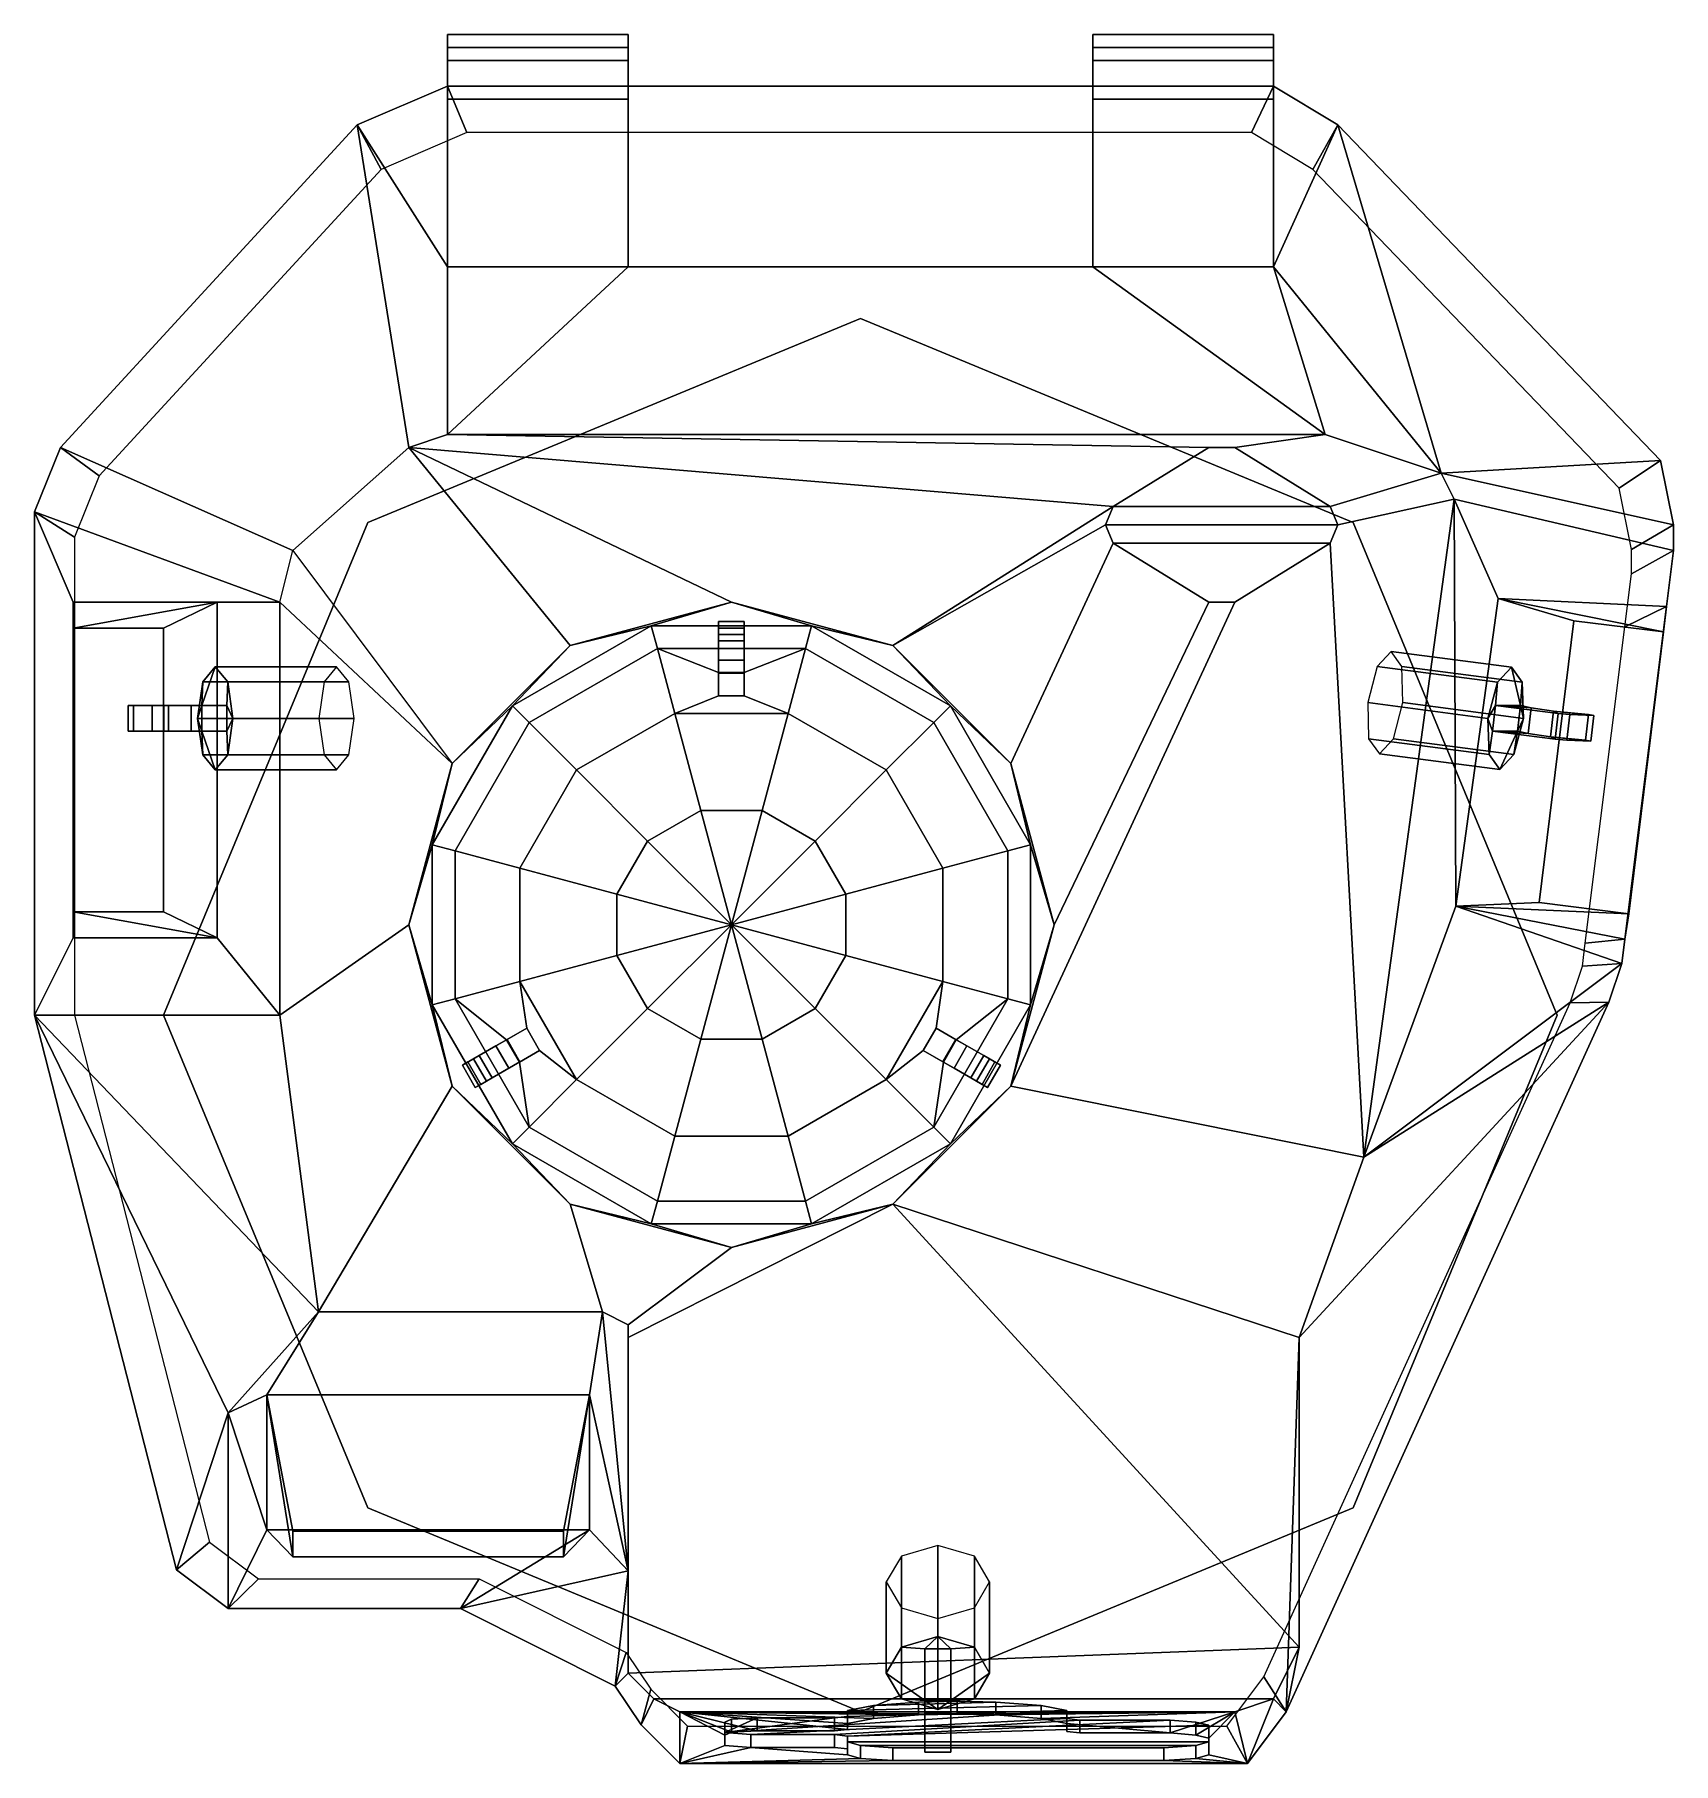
# Model space of a CAD drawing. Extents: x -0.62 to 0.65, y -0.58 to 0.76.
import ezdxf

# ---------------------------------------------------------------- set-up
doc = ezdxf.new("R2010")
doc.units = 0
doc.layers.add('TURRET', color=2, linetype='CONTINUOUS')

msp = doc.modelspace()

# ---------------------------------------------------------------- linework, layer by layer
at = {"layer": 'TURRET'}
for points in [[(-0.16, 0.74, 0.18), (-0.16, 0.76, 0.15), (-0.3, 0.76, 0.15), (-0.3, 0.74, 0.18)], [(-0.16, 0.76, 0.15), (-0.16, 0.76, 0.12), (-0.3, 0.76, 0.12), (-0.3, 0.76, 0.15)], [(-0.16, 0.76, 0.12), (-0.16, 0.75, 0.09), (-0.3, 0.75, 0.09), (-0.3, 0.76, 0.12)], [(-0.3, 0.71, 0.2), (-0.3, 0.76, 0.12), (-0.3, 0.75, 0.09), (-0.3, 0.58, 0.25)], [(-0.3, 0.74, 0.18), (-0.3, 0.76, 0.15), (-0.3, 0.76, 0.12), (-0.3, 0.71, 0.2)], [(-0.16, 0.71, 0.2), (-0.16, 0.76, 0.12), (-0.16, 0.76, 0.15), (-0.16, 0.74, 0.18)], [(-0.16, 0.58, 0.25), (-0.16, 0.75, 0.09), (-0.16, 0.76, 0.12), (-0.16, 0.71, 0.2)], [(0.34, 0.76, 0.12), (0.34, 0.75, 0.09), (0.2, 0.75, 0.09), (0.2, 0.76, 0.12)], [(0.34, 0.76, 0.15), (0.34, 0.76, 0.12), (0.2, 0.76, 0.12), (0.2, 0.76, 0.15)], [(0.34, 0.74, 0.18), (0.34, 0.76, 0.15), (0.2, 0.76, 0.15), (0.2, 0.74, 0.18)], [(0.2, 0.74, 0.18), (0.2, 0.76, 0.15), (0.2, 0.76, 0.12), (0.2, 0.71, 0.2)], [(0.2, 0.71, 0.2), (0.2, 0.76, 0.12), (0.2, 0.75, 0.09), (0.2, 0.58, 0.25)], [(0.34, 0.58, 0.25), (0.34, 0.75, 0.09), (0.34, 0.76, 0.12), (0.34, 0.71, 0.2)], [(0.34, 0.71, 0.2), (0.34, 0.76, 0.12), (0.34, 0.76, 0.15), (0.34, 0.74, 0.18)], [(-0.16, 0.75, 0.09), (-0.16, 0.72, 0.06), (-0.3, 0.72, 0.06), (-0.3, 0.75, 0.09)], [(-0.3, 0.58, 0.25), (-0.3, 0.75, 0.09), (-0.3, 0.72, 0.06), (-0.3, 0.58, 0.25)], [(-0.16, 0.71, 0.2), (-0.16, 0.74, 0.18), (-0.3, 0.74, 0.18), (-0.3, 0.71, 0.2)], [(-0.16, 0.58, 0.25), (-0.16, 0.72, 0.06), (-0.16, 0.75, 0.09), (-0.16, 0.58, 0.25)], [(0.34, 0.75, 0.09), (0.34, 0.72, 0.06), (0.2, 0.72, 0.06), (0.2, 0.75, 0.09)], [(0.2, 0.58, 0.25), (0.2, 0.75, 0.09), (0.2, 0.72, 0.06), (0.2, 0.58, 0.25)], [(0.34, 0.71, 0.2), (0.34, 0.74, 0.18), (0.2, 0.74, 0.18), (0.2, 0.71, 0.2)], [(0.34, 0.58, 0.25), (0.34, 0.72, 0.06), (0.34, 0.75, 0.09), (0.34, 0.58, 0.25)], [(-0.3, 0.58, 0.25), (-0.3, 0.72, 0.06), (-0.37, 0.69, 0.06), (-0.3, 0.58, 0.25)], [(-0.3, 0.72, 0.06), (-0.285, 0.684, 0.03), (-0.3515, 0.6555, 0.03), (-0.37, 0.69, 0.06)], [(0.34, 0.72, 0.06), (0.323, 0.684, 0.03), (-0.285, 0.684, 0.03), (-0.3, 0.72, 0.06)], [(0.2, 0.58, 0.25), (0.2, 0.72, 0.06), (-0.16, 0.72, 0.06), (-0.16, 0.58, 0.25)], [(0.39, 0.69, 0.06), (0.3705, 0.6555, 0.03), (0.323, 0.684, 0.03), (0.34, 0.72, 0.06)], [(0.34, 0.58, 0.25), (0.39, 0.69, 0.06), (0.34, 0.72, 0.06), (0.34, 0.58, 0.25)], [(-0.16, 0.58, 0.25), (-0.16, 0.71, 0.2), (-0.3, 0.71, 0.2), (-0.3, 0.58, 0.25)], [(0.34, 0.58, 0.25), (0.34, 0.71, 0.2), (0.2, 0.71, 0.2), (0.2, 0.58, 0.25)], [(-0.33, 0.44, 0.53), (-0.37, 0.69, 0.06), (-0.6, 0.44, 0.06), (-0.42, 0.36, 0.53)], [(-0.37, 0.69, 0.06), (-0.3515, 0.6555, 0.03), (-0.57, 0.418, 0.03), (-0.6, 0.44, 0.06)], [(-0.3, 0.45, 0.53), (-0.3, 0.58, 0.25), (-0.37, 0.69, 0.06), (-0.33, 0.44, 0.53)], [(0.47, 0.42, 0.53), (0.39, 0.69, 0.06), (0.34, 0.58, 0.25), (0.47, 0.42, 0.53)], [(0.64, 0.43, 0.06), (0.608, 0.4085, 0.03), (0.3705, 0.6555, 0.03), (0.39, 0.69, 0.06)], [(0.47, 0.42, 0.53), (0.64, 0.43, 0.06), (0.39, 0.69, 0.06), (0.47, 0.42, 0.53)], [(0.38, 0.45, 0.53), (0.2, 0.58, 0.25), (-0.16, 0.58, 0.25), (-0.3, 0.45, 0.53)], [(-0.3, 0.45, 0.53), (-0.16, 0.58, 0.25), (-0.3, 0.58, 0.25), (-0.3, 0.45, 0.53)], [(0.38, 0.45, 0.53), (0.34, 0.58, 0.25), (0.2, 0.58, 0.25), (0.38, 0.45, 0.53)], [(0.38, 0.45, 0.53), (0.47, 0.42, 0.53), (0.34, 0.58, 0.25), (0.38, 0.45, 0.53)], [(0.02, 0.54), (-0.3618, 0.3818), (-0.3618, 0.3818, 0.03), (0.02, 0.54, 0.03)], [(0.4018, 0.3818), (0.02, 0.54), (0.02, 0.54, 0.03), (0.4018, 0.3818, 0.03)], [(0.2159, 0.3941, 0.53), (0.29, 0.44, 0.53), (-0.3, 0.45, 0.53), (-0.33, 0.44, 0.53)], [(0.38, 0.45, 0.53), (-0.3, 0.45, 0.53), (0.29, 0.44, 0.53), (0.31, 0.44, 0.53)], [(0.47, 0.42, 0.53), (0.38, 0.45, 0.53), (0.31, 0.44, 0.53), (0.3841, 0.3941, 0.53)], [(-0.42, 0.36, 0.53), (-0.6, 0.44, 0.06), (-0.62, 0.39, 0.06), (-0.43, 0.32, 0.53)], [(-0.6, 0.44, 0.06), (-0.57, 0.418, 0.03), (-0.589, 0.3705, 0.03), (-0.62, 0.39, 0.06)], [(-0.33, 0.44, 0.53), (-0.42, 0.36, 0.53), (-0.2965, 0.195, 0.53), (-0.205, 0.2865, 0.53)], [(-0.33, 0.44, 0.53), (-0.33, 0.44, 0.53), (-0.205, 0.2865, 0.53), (-0.08, 0.32, 0.53)], [(0.2159, 0.3941, 0.53), (-0.33, 0.44, 0.53), (-0.08, 0.32, 0.53), (0.045, 0.2865, 0.53)], [(0.2159, 0.3941, 0.55), (0.29, 0.44, 0.55), (0.29, 0.44, 0.53), (0.2159, 0.3941, 0.53)], [(0.31, 0.44, 0.55), (0.29, 0.44, 0.55), (0.2159, 0.3941, 0.55), (0.3841, 0.3941, 0.55)], [(0.31, 0.44, 0.53), (0.29, 0.44, 0.53), (0.29, 0.44, 0.55), (0.31, 0.44, 0.55)], [(0.3841, 0.3941, 0.53), (0.31, 0.44, 0.53), (0.31, 0.44, 0.55), (0.3841, 0.3941, 0.55)], [(0.47, 0.42, 0.53), (0.65, 0.38, 0.06), (0.64, 0.43, 0.06), (0.47, 0.42, 0.53)], [(0.65, 0.38, 0.06), (0.6175, 0.361, 0.03), (0.608, 0.4085, 0.03), (0.64, 0.43, 0.06)], [(0.48, 0.4, 0.53), (0.47, 0.42, 0.53), (0.3841, 0.3941, 0.53), (0.39, 0.38, 0.53)], [(0.48, 0.4, 0.53), (0.65, 0.36, 0.06), (0.65, 0.38, 0.06), (0.47, 0.42, 0.53)], [(-0.59, 0.32, 0.1342), (-0.62, 0.39, 0.06), (-0.62, 0, 0.06), (-0.59, 0.06, 0.1342)], [(-0.43, 0.32, 0.53), (-0.62, 0.39, 0.06), (-0.59, 0.32, 0.1342), (-0.4785, 0.32, 0.41)], [(-0.62, 0.39, 0.06), (-0.589, 0.3705, 0.03), (-0.589, 0, 0.03), (-0.62, 0, 0.06)], [(0.045, 0.2865, 0.53), (0.045, 0.2865, 0.53), (0.21, 0.38, 0.53), (0.2159, 0.3941, 0.53)], [(0.2159, 0.3941, 0.53), (0.21, 0.38, 0.53), (0.21, 0.38, 0.55), (0.2159, 0.3941, 0.55)], [(0.3841, 0.3941, 0.55), (0.2159, 0.3941, 0.55), (0.21, 0.38, 0.55), (0.39, 0.38, 0.55)], [(0.41, -0.11, 0.53), (0.48, 0.4, 0.53), (0.39, 0.38, 0.53), (0.3841, 0.3659, 0.53)], [(0.39, 0.38, 0.53), (0.3841, 0.3941, 0.53), (0.3841, 0.3941, 0.55), (0.39, 0.38, 0.55)], [(0.41, -0.11, 0.53), (0.4815, 0.0844, 0.41), (0.4815, 0.0844, 0.41), (0.48, 0.4, 0.53)], [(0.4815, 0.0844, 0.41), (0.5142, 0.3228, 0.41), (0.5142, 0.3228, 0.41), (0.48, 0.4, 0.53)], [(0.5142, 0.3228, 0.41), (0.6446, 0.3168, 0.06), (0.65, 0.36, 0.06), (0.48, 0.4, 0.53)], [(-0.3618, 0.3818), (-0.52, 0), (-0.52, 0, 0.03), (-0.3618, 0.3818, 0.03)], [(0.045, 0.2865, 0.53), (0.1365, 0.195, 0.53), (0.2159, 0.3659, 0.53), (0.21, 0.38, 0.53)], [(0.21, 0.38, 0.53), (0.2159, 0.3659, 0.53), (0.2159, 0.3659, 0.55), (0.21, 0.38, 0.55)], [(0.39, 0.38, 0.55), (0.21, 0.38, 0.55), (0.2159, 0.3659, 0.55), (0.3841, 0.3659, 0.55)], [(0.3841, 0.3659, 0.53), (0.39, 0.38, 0.53), (0.39, 0.38, 0.55), (0.3841, 0.3659, 0.55)], [(0.56, 0), (0.4018, 0.3818), (0.4018, 0.3818, 0.03), (0.56, 0, 0.03)], [(0.65, 0.36, 0.06), (0.6175, 0.342, 0.03), (0.6175, 0.361, 0.03), (0.65, 0.38, 0.06)], [(0.1365, 0.195, 0.53), (0.17, 0.07, 0.53), (0.29, 0.32, 0.53), (0.2159, 0.3659, 0.53)], [(0.3841, 0.3659, 0.53), (0.31, 0.32, 0.53), (0.1365, -0.055, 0.53), (0.41, -0.11, 0.53)], [(0.2159, 0.3659, 0.53), (0.29, 0.32, 0.53), (0.29, 0.32, 0.55), (0.2159, 0.3659, 0.55)], [(0.3841, 0.3659, 0.55), (0.2159, 0.3659, 0.55), (0.29, 0.32, 0.55), (0.31, 0.32, 0.55)], [(0.3841, 0.3659, 0.55), (0.31, 0.32, 0.55), (0.31, 0.32, 0.53), (0.3841, 0.3659, 0.53)], [(0.6446, 0.3168, 0.06), (0.6124, 0.301, 0.03), (0.6175, 0.342, 0.03), (0.65, 0.36, 0.06)], [(0.4815, 0.0844, 0.41), (0.5459, 0.0872, 0.41), (0.5727, 0.3055, 0.41), (0.5142, 0.3228, 0.41)], [(0.6422, 0.297, 0.36), (0.6446, 0.3168, 0.06), (0.6446, 0.3168, 0.06), (0.5142, 0.3228, 0.41)], [(0.5727, 0.3055, 0.41), (0.6422, 0.297, 0.36), (0.6422, 0.297, 0.36), (0.5142, 0.3228, 0.41)], [(-0.59, 0.3, 0.36), (-0.59, 0.32, 0.1342), (-0.59, 0.06, 0.1342), (-0.59, 0.08, 0.36)], [(-0.4785, 0.32, 0.41), (-0.59, 0.3, 0.36), (-0.59, 0.3, 0.36), (-0.52, 0.3, 0.41)], [(-0.4785, 0.32, 0.41), (-0.59, 0.32, 0.1342), (-0.59, 0.32, 0.1342), (-0.59, 0.3, 0.36)], [(-0.4785, 0.32, 0.41), (-0.52, 0.3, 0.41), (-0.52, 0.08, 0.41), (-0.4785, 0.06, 0.41)], [(-0.43, 0.32, 0.53), (-0.4785, 0.32, 0.41), (-0.4785, 0.06, 0.41), (-0.43, 0, 0.53)], [(-0.43, 0.32, 0.53), (-0.43, 0, 0.53), (-0.33, 0.07, 0.53), (-0.2965, 0.195, 0.53)], [(-0.08, 0.32, 0.53), (-0.205, 0.2865, 0.53), (-0.205, 0.2865, 0.55), (-0.08, 0.32, 0.55)], [(-0.08, 0.32, 0.55), (-0.205, 0.2865, 0.55), (-0.1421, 0.3018, 0.55)], [(-0.0179, 0.3018, 0.55), (-0.08, 0.32, 0.55), (-0.1421, 0.3018, 0.55)], [(0.045, 0.2865, 0.53), (-0.08, 0.32, 0.53), (-0.08, 0.32, 0.55), (0.045, 0.2865, 0.55)], [(0.045, 0.2865, 0.55), (-0.08, 0.32, 0.55), (-0.0179, 0.3018, 0.55)], [(0.31, 0.32, 0.53), (0.29, 0.32, 0.53), (0.17, 0.07, 0.53), (0.1365, -0.055, 0.53)], [(0.31, 0.32, 0.55), (0.29, 0.32, 0.55), (0.29, 0.32, 0.53), (0.31, 0.32, 0.53)], [(0.6123, 0.0588, 0.06), (0.5817, 0.0558, 0.03), (0.6124, 0.301, 0.03), (0.6446, 0.3168, 0.06)], [(0.6154, 0.0786, 0.36), (0.6123, 0.0588, 0.06), (0.6446, 0.3168, 0.06), (0.6422, 0.297, 0.36)], [(-0.52, 0.3, 0.41), (-0.59, 0.3, 0.36), (-0.59, 0.08, 0.36), (-0.52, 0.08, 0.41)], [(-0.1374, 0.2842, 0.61), (-0.1421, 0.3018, 0.55), (-0.2497, 0.2397, 0.55), (-0.2368, 0.2268, 0.61)], [(-0.1421, 0.3018, 0.55), (-0.205, 0.2865, 0.55), (-0.2497, 0.2397, 0.55)], [(-0.0226, 0.2842, 0.61), (-0.0179, 0.3018, 0.55), (-0.1421, 0.3018, 0.55), (-0.1374, 0.2842, 0.61)], [(-0.07, 0.29, 0.67), (-0.07, 0.305, 0.66), (-0.09, 0.305, 0.66), (-0.09, 0.29, 0.67)], [(-0.07, 0.305, 0.66), (-0.07, 0.305, 0.655), (-0.09, 0.305, 0.655), (-0.09, 0.305, 0.66)], [(-0.07, 0.305, 0.655), (-0.07, 0.3, 0.65), (-0.09, 0.3, 0.65), (-0.09, 0.305, 0.655)], [(-0.09, 0.295, 0.65), (-0.09, 0.29, 0.655), (-0.09, 0.29, 0.67), (-0.09, 0.305, 0.66)], [(-0.09, 0.3, 0.65), (-0.09, 0.295, 0.65), (-0.09, 0.305, 0.66), (-0.09, 0.305, 0.655)], [(-0.07, 0.3, 0.65), (-0.07, 0.295, 0.65), (-0.09, 0.295, 0.65), (-0.09, 0.3, 0.65)], [(-0.07, 0.295, 0.65), (-0.07, 0.29, 0.655), (-0.09, 0.29, 0.655), (-0.09, 0.295, 0.65)], [(-0.07, 0.29, 0.655), (-0.07, 0.295, 0.65), (-0.07, 0.305, 0.66), (-0.07, 0.29, 0.67)], [(-0.07, 0.295, 0.65), (-0.07, 0.3, 0.65), (-0.07, 0.305, 0.655), (-0.07, 0.305, 0.66)], [(0.0768, 0.2268, 0.61), (0.0897, 0.2397, 0.55), (-0.0179, 0.3018, 0.55), (-0.0226, 0.2842, 0.61)], [(0.0897, 0.2397, 0.55), (0.045, 0.2865, 0.55), (-0.0179, 0.3018, 0.55)], [(0.5459, 0.0872, 0.41), (0.6154, 0.0786, 0.36), (0.6422, 0.297, 0.36), (0.5727, 0.3055, 0.41)], [(-0.205, 0.2865, 0.53), (-0.2965, 0.195, 0.53), (-0.2965, 0.195, 0.55), (-0.205, 0.2865, 0.55)], [(-0.205, 0.2865, 0.55), (-0.2965, 0.195, 0.55), (-0.2497, 0.2397, 0.55)], [(-0.1239, 0.2339, 0.68), (-0.1374, 0.2842, 0.61), (-0.2368, 0.2268, 0.61), (-0.2, 0.19, 0.68)], [(-0.07, 0.2655, 0.636), (-0.0226, 0.2842, 0.61), (-0.1374, 0.2842, 0.61), (-0.09, 0.2655, 0.636)], [(-0.09, 0.2655, 0.636), (-0.1374, 0.2842, 0.61), (-0.1239, 0.2339, 0.68), (-0.09, 0.2474, 0.6612)], [(-0.07, 0.265, 0.67), (-0.07, 0.29, 0.67), (-0.09, 0.29, 0.67), (-0.09, 0.265, 0.67)], [(-0.07, 0.29, 0.655), (-0.07, 0.275, 0.655), (-0.09, 0.275, 0.655), (-0.09, 0.29, 0.655)], [(-0.09, 0.29, 0.655), (-0.09, 0.275, 0.655), (-0.09, 0.265, 0.67), (-0.09, 0.29, 0.67)], [(-0.07, 0.275, 0.655), (-0.07, 0.29, 0.655), (-0.07, 0.29, 0.67), (-0.07, 0.265, 0.67)], [(-0.0226, 0.2842, 0.61), (-0.07, 0.2655, 0.636), (-0.07, 0.2474, 0.6612), (-0.0361, 0.2339, 0.68)], [(0.04, 0.19, 0.68), (0.0768, 0.2268, 0.61), (-0.0226, 0.2842, 0.61), (-0.0361, 0.2339, 0.68)], [(0.1365, 0.195, 0.53), (0.045, 0.2865, 0.53), (0.045, 0.2865, 0.55), (0.1365, 0.195, 0.55)], [(0.1365, 0.195, 0.55), (0.045, 0.2865, 0.55), (0.0897, 0.2397, 0.55)], [(0.4313, 0.2819, 0.4177), (0.4203, 0.2703, 0.4438), (0.5136, 0.2581, 0.4778), (0.5246, 0.2697, 0.4517)], [(0.4396, 0.2703, 0.3907), (0.4313, 0.2819, 0.4177), (0.5246, 0.2697, 0.4517), (0.5329, 0.2581, 0.4246)], [(-0.4703, 0.2583, 0.4866), (-0.48, 0.27, 0.46), (-0.4903, 0.24, 0.4318), (-0.4709, 0.24, 0.485)], [(-0.48, 0.27, 0.46), (-0.4897, 0.2583, 0.4334), (-0.4903, 0.24, 0.4318)], [(-0.386, 0.27, 0.4258), (-0.3957, 0.2583, 0.3992), (-0.4897, 0.2583, 0.4334), (-0.48, 0.27, 0.46)], [(-0.3764, 0.2583, 0.4524), (-0.386, 0.27, 0.4258), (-0.48, 0.27, 0.46), (-0.4703, 0.2583, 0.4866)], [(-0.07, 0.275, 0.655), (-0.07, 0.2655, 0.636), (-0.09, 0.2655, 0.636), (-0.09, 0.275, 0.655)], [(-0.09, 0.275, 0.655), (-0.09, 0.2655, 0.636), (-0.09, 0.2474, 0.6612), (-0.09, 0.265, 0.67)], [(-0.07, 0.2655, 0.636), (-0.07, 0.275, 0.655), (-0.07, 0.265, 0.67), (-0.07, 0.2474, 0.6612)], [(0.4203, 0.2703, 0.4438), (0.4131, 0.2422, 0.4536), (0.5063, 0.23, 0.4876), (0.5136, 0.2581, 0.4778)], [(0.4404, 0.2422, 0.3785), (0.4396, 0.2703, 0.3907), (0.5329, 0.2581, 0.4246), (0.5337, 0.23, 0.4124)], [(0.5246, 0.2697, 0.4517), (0.5136, 0.2581, 0.4778), (0.5121, 0.2399, 0.4754), (0.5314, 0.2399, 0.4222)], [(0.5329, 0.2581, 0.4246), (0.5246, 0.2697, 0.4517), (0.5314, 0.2399, 0.4222)], [(-0.3957, 0.2583, 0.3992), (-0.3997, 0.23, 0.3882), (-0.4937, 0.23, 0.4224), (-0.4897, 0.2583, 0.4334)], [(-0.4897, 0.2583, 0.4334), (-0.4937, 0.23, 0.4224), (-0.4903, 0.24, 0.4318)], [(-0.4663, 0.23, 0.4976), (-0.4663, 0.23, 0.4976), (-0.4703, 0.2583, 0.4866), (-0.4709, 0.24, 0.485)], [(-0.3723, 0.23, 0.4634), (-0.3764, 0.2583, 0.4524), (-0.4703, 0.2583, 0.4866), (-0.4663, 0.23, 0.4976)], [(-0.07, 0.2474, 0.6612), (-0.07, 0.265, 0.67), (-0.09, 0.265, 0.67), (-0.09, 0.2474, 0.6612)], [(0.5063, 0.23, 0.4876), (0.5063, 0.23, 0.4876), (0.5121, 0.2399, 0.4754), (0.5136, 0.2581, 0.4778)], [(0.5314, 0.2399, 0.4222), (0.5337, 0.23, 0.4124), (0.5329, 0.2581, 0.4246)], [(-0.0361, 0.2339, 0.68), (-0.07, 0.2474, 0.6612), (-0.09, 0.2474, 0.6612), (-0.1239, 0.2339, 0.68)], [(0.4131, 0.2422, 0.4536), (0.4138, 0.2141, 0.4415), (0.5071, 0.2019, 0.4754), (0.5063, 0.23, 0.4876)], [(0.4332, 0.2141, 0.3883), (0.4404, 0.2422, 0.3785), (0.5337, 0.23, 0.4124), (0.5264, 0.2019, 0.4222)], [(-0.5289, 0.22, 0.491), (-0.5289, 0.24, 0.491), (-0.5476, 0.24, 0.4602), (-0.5476, 0.22, 0.4602)], [(-0.5476, 0.22, 0.4602), (-0.5476, 0.24, 0.4602), (-0.5434, 0.24, 0.4512), (-0.5434, 0.22, 0.4512)], [(-0.5434, 0.24, 0.4512), (-0.5476, 0.24, 0.4602), (-0.5162, 0.24, 0.4638)], [(-0.5198, 0.24, 0.4953), (-0.5162, 0.24, 0.4638), (-0.5476, 0.24, 0.4602), (-0.5289, 0.24, 0.491)], [(-0.5434, 0.22, 0.4512), (-0.5434, 0.24, 0.4512), (-0.5162, 0.24, 0.4638), (-0.5162, 0.22, 0.4638)], [(-0.5198, 0.22, 0.4953), (-0.5198, 0.24, 0.4953), (-0.5289, 0.24, 0.491), (-0.5289, 0.22, 0.491)], [(-0.4709, 0.22, 0.485), (-0.4709, 0.24, 0.485), (-0.5198, 0.24, 0.4953), (-0.5198, 0.22, 0.4953)], [(-0.5162, 0.24, 0.4638), (-0.5198, 0.24, 0.4953), (-0.4709, 0.24, 0.485), (-0.4987, 0.24, 0.4499)], [(-0.5162, 0.22, 0.4638), (-0.5162, 0.24, 0.4638), (-0.4987, 0.24, 0.4499), (-0.4987, 0.22, 0.4499)], [(-0.4987, 0.22, 0.4499), (-0.4987, 0.24, 0.4499), (-0.4903, 0.24, 0.4318), (-0.4903, 0.22, 0.4318)], [(-0.4987, 0.24, 0.4499), (-0.4709, 0.24, 0.485), (-0.4709, 0.24, 0.485), (-0.4903, 0.24, 0.4318)], [(-0.4903, 0.24, 0.4318), (-0.4937, 0.23, 0.4224), (-0.4903, 0.22, 0.4318)], [(-0.3997, 0.23, 0.3882), (-0.3957, 0.2017, 0.3992), (-0.4897, 0.2017, 0.4334), (-0.4937, 0.23, 0.4224)], [(-0.4903, 0.22, 0.4318), (-0.4937, 0.23, 0.4224), (-0.4897, 0.2017, 0.4334)], [(-0.4663, 0.23, 0.4976), (-0.4663, 0.23, 0.4976), (-0.4709, 0.24, 0.485), (-0.4709, 0.22, 0.485)], [(-0.4663, 0.23, 0.4976), (-0.4663, 0.23, 0.4976), (-0.4709, 0.22, 0.485), (-0.4703, 0.2017, 0.4866)], [(-0.3764, 0.2017, 0.4524), (-0.3723, 0.23, 0.4634), (-0.4663, 0.23, 0.4976), (-0.4703, 0.2017, 0.4866)], [(-0.2368, 0.2268, 0.61), (-0.2497, 0.2397, 0.55), (-0.3118, 0.1321, 0.55), (-0.2942, 0.1274, 0.61)], [(-0.2497, 0.2397, 0.55), (-0.2965, 0.195, 0.55), (-0.3118, 0.1321, 0.55)], [(-0.1038, 0.1587, 0.72), (-0.1239, 0.2339, 0.68), (-0.2, 0.19, 0.68), (-0.1449, 0.1349, 0.72)], [(-0.0562, 0.1587, 0.72), (-0.0361, 0.2339, 0.68), (-0.1239, 0.2339, 0.68), (-0.1038, 0.1587, 0.72)], [(-0.0151, 0.1349, 0.72), (0.04, 0.19, 0.68), (-0.0361, 0.2339, 0.68), (-0.0562, 0.1587, 0.72)], [(0.1342, 0.1274, 0.61), (0.1518, 0.1321, 0.55), (0.0897, 0.2397, 0.55), (0.0768, 0.2268, 0.61)], [(0.1518, 0.1321, 0.55), (0.1365, 0.195, 0.55), (0.0897, 0.2397, 0.55)], [(0.5063, 0.23, 0.4876), (0.5063, 0.23, 0.4876), (0.5098, 0.2201, 0.4745), (0.5121, 0.2399, 0.4754)], [(0.5063, 0.23, 0.4876), (0.5063, 0.23, 0.4876), (0.5071, 0.2019, 0.4754), (0.5098, 0.2201, 0.4745)], [(0.5121, 0.2399, 0.4754), (0.5098, 0.2201, 0.4745), (0.5584, 0.214, 0.4847), (0.5606, 0.2339, 0.4855)], [(0.5121, 0.2399, 0.4754), (0.5398, 0.2382, 0.4403), (0.5314, 0.2399, 0.4222), (0.5121, 0.2399, 0.4754)], [(0.5606, 0.2339, 0.4855), (0.5571, 0.2356, 0.4542), (0.5398, 0.2382, 0.4403), (0.5121, 0.2399, 0.4754)], [(0.5264, 0.2019, 0.4222), (0.5337, 0.23, 0.4124), (0.5291, 0.2201, 0.4214)], [(0.5398, 0.2382, 0.4403), (0.5375, 0.2184, 0.4395), (0.5291, 0.2201, 0.4214), (0.5314, 0.2399, 0.4222)], [(0.5291, 0.2201, 0.4214), (0.5337, 0.23, 0.4124), (0.5314, 0.2399, 0.4222)], [(0.5571, 0.2356, 0.4542), (0.5548, 0.2158, 0.4533), (0.5375, 0.2184, 0.4395), (0.5398, 0.2382, 0.4403)], [(0.5842, 0.233, 0.4414), (0.5819, 0.2132, 0.4406), (0.5548, 0.2158, 0.4533), (0.5571, 0.2356, 0.4542)], [(0.5883, 0.2322, 0.4505), (0.5842, 0.233, 0.4414), (0.5571, 0.2356, 0.4542)], [(0.5571, 0.2356, 0.4542), (0.5606, 0.2339, 0.4855), (0.5697, 0.233, 0.4813), (0.5883, 0.2322, 0.4505)], [(0.5606, 0.2339, 0.4855), (0.5584, 0.214, 0.4847), (0.5674, 0.2132, 0.4805), (0.5697, 0.233, 0.4813)], [(0.5697, 0.233, 0.4813), (0.5674, 0.2132, 0.4805), (0.5861, 0.2123, 0.4496), (0.5883, 0.2322, 0.4505)], [(0.5883, 0.2322, 0.4505), (0.5861, 0.2123, 0.4496), (0.5819, 0.2132, 0.4406), (0.5842, 0.233, 0.4414)], [(-0.5162, 0.22, 0.4638), (-0.5198, 0.22, 0.4953), (-0.5289, 0.22, 0.491), (-0.5476, 0.22, 0.4602)], [(-0.5476, 0.22, 0.4602), (-0.5434, 0.22, 0.4512), (-0.5162, 0.22, 0.4638)], [(-0.5198, 0.22, 0.4953), (-0.5162, 0.22, 0.4638), (-0.4987, 0.22, 0.4499), (-0.4709, 0.22, 0.485)], [(-0.4709, 0.22, 0.485), (-0.4987, 0.22, 0.4499), (-0.4903, 0.22, 0.4318), (-0.4709, 0.22, 0.485)], [(-0.48, 0.19, 0.46), (-0.4703, 0.2017, 0.4866), (-0.4709, 0.22, 0.485), (-0.4903, 0.22, 0.4318)], [(-0.4897, 0.2017, 0.4334), (-0.48, 0.19, 0.46), (-0.4903, 0.22, 0.4318)], [(-0.2, 0.19, 0.68), (-0.2368, 0.2268, 0.61), (-0.2942, 0.1274, 0.61), (-0.2439, 0.1139, 0.68)], [(0.0839, 0.1139, 0.68), (0.1342, 0.1274, 0.61), (0.0768, 0.2268, 0.61), (0.04, 0.19, 0.68)], [(0.5071, 0.2019, 0.4754), (0.5154, 0.1903, 0.4483), (0.5291, 0.2201, 0.4214), (0.5098, 0.2201, 0.4745)], [(0.5375, 0.2184, 0.4395), (0.5098, 0.2201, 0.4745), (0.5098, 0.2201, 0.4745), (0.5291, 0.2201, 0.4214)], [(0.5548, 0.2158, 0.4533), (0.5584, 0.214, 0.4847), (0.5098, 0.2201, 0.4745), (0.5375, 0.2184, 0.4395)], [(0.5154, 0.1903, 0.4483), (0.5264, 0.2019, 0.4222), (0.5291, 0.2201, 0.4214)], [(0.5584, 0.214, 0.4847), (0.5548, 0.2158, 0.4533), (0.5861, 0.2123, 0.4496), (0.5674, 0.2132, 0.4805)], [(0.5819, 0.2132, 0.4406), (0.5861, 0.2123, 0.4496), (0.5548, 0.2158, 0.4533)], [(-0.3957, 0.2017, 0.3992), (-0.386, 0.19, 0.4258), (-0.48, 0.19, 0.46), (-0.4897, 0.2017, 0.4334)], [(-0.386, 0.19, 0.4258), (-0.3764, 0.2017, 0.4524), (-0.4703, 0.2017, 0.4866), (-0.48, 0.19, 0.46)], [(0.4138, 0.2141, 0.4415), (0.4222, 0.2025, 0.4144), (0.5154, 0.1903, 0.4483), (0.5071, 0.2019, 0.4754)], [(0.4222, 0.2025, 0.4144), (0.4332, 0.2141, 0.3883), (0.5264, 0.2019, 0.4222), (0.5154, 0.1903, 0.4483)], [(-0.2965, 0.195, 0.53), (-0.33, 0.07, 0.53), (-0.33, 0.07, 0.55), (-0.2965, 0.195, 0.55)], [(-0.2965, 0.195, 0.55), (-0.33, 0.07, 0.55), (-0.3118, 0.1321, 0.55)], [(-0.1449, 0.1349, 0.72), (-0.2, 0.19, 0.68), (-0.2439, 0.1139, 0.68), (-0.1687, 0.0938, 0.72)], [(0.0087, 0.0938, 0.72), (0.0839, 0.1139, 0.68), (0.04, 0.19, 0.68), (-0.0151, 0.1349, 0.72)], [(0.17, 0.07, 0.53), (0.1365, 0.195, 0.53), (0.1365, 0.195, 0.55), (0.17, 0.07, 0.55)], [(0.17, 0.07, 0.55), (0.1365, 0.195, 0.55), (0.1518, 0.1321, 0.55)], [(-0.08, 0.07, 0.74), (-0.1038, 0.1587, 0.72), (-0.1449, 0.1349, 0.72), (-0.08, 0.07, 0.74)], [(-0.08, 0.07, 0.74), (-0.0562, 0.1587, 0.72), (-0.1038, 0.1587, 0.72), (-0.08, 0.07, 0.74)], [(-0.08, 0.07, 0.74), (-0.0151, 0.1349, 0.72), (-0.0562, 0.1587, 0.72), (-0.08, 0.07, 0.74)], [(-0.08, 0.07, 0.74), (-0.1449, 0.1349, 0.72), (-0.1687, 0.0938, 0.72), (-0.08, 0.07, 0.74)], [(-0.08, 0.07, 0.74), (0.0087, 0.0938, 0.72), (-0.0151, 0.1349, 0.72), (-0.08, 0.07, 0.74)], [(-0.3118, 0.1321, 0.55), (-0.33, 0.07, 0.55), (-0.3118, 0.0079, 0.55)], [(-0.2942, 0.1274, 0.61), (-0.3118, 0.1321, 0.55), (-0.3118, 0.0079, 0.55), (-0.2942, 0.0126, 0.61)], [(-0.2439, 0.1139, 0.68), (-0.2942, 0.1274, 0.61), (-0.2942, 0.0126, 0.61), (-0.2439, 0.0261, 0.68)], [(0.0839, 0.0261, 0.68), (0.1342, 0.0126, 0.61), (0.1342, 0.1274, 0.61), (0.0839, 0.1139, 0.68)], [(0.1342, 0.0126, 0.61), (0.1518, 0.0079, 0.55), (0.1518, 0.1321, 0.55), (0.1342, 0.1274, 0.61)], [(0.1518, 0.0079, 0.55), (0.17, 0.07, 0.55), (0.1518, 0.1321, 0.55)], [(-0.1687, 0.0938, 0.72), (-0.2439, 0.1139, 0.68), (-0.2439, 0.0261, 0.68), (-0.1687, 0.0462, 0.72)], [(0.0087, 0.0462, 0.72), (0.0839, 0.0261, 0.68), (0.0839, 0.1139, 0.68), (0.0087, 0.0938, 0.72)], [(-0.08, 0.07, 0.74), (-0.1687, 0.0938, 0.72), (-0.1687, 0.0462, 0.72), (-0.08, 0.07, 0.74)], [(-0.08, 0.07, 0.74), (0.0087, 0.0462, 0.72), (0.0087, 0.0938, 0.72), (-0.08, 0.07, 0.74)], [(0.41, -0.11, 0.53), (0.61, 0.04, 0.06), (0.61, 0.04, 0.06), (0.4815, 0.0844, 0.41)], [(0.4815, 0.0844, 0.41), (0.6154, 0.0786, 0.36), (0.6154, 0.0786, 0.36), (0.5459, 0.0872, 0.41)], [(0.4815, 0.0844, 0.41), (0.6123, 0.0588, 0.06), (0.6123, 0.0588, 0.06), (0.6154, 0.0786, 0.36)], [(0.4815, 0.0844, 0.41), (0.61, 0.04, 0.06), (0.61, 0.04, 0.06), (0.6123, 0.0588, 0.06)], [(-0.52, 0.08, 0.41), (-0.59, 0.08, 0.36), (-0.59, 0.08, 0.36), (-0.4785, 0.06, 0.41)], [(-0.59, 0.08, 0.36), (-0.59, 0.06, 0.1342), (-0.59, 0.06, 0.1342), (-0.4785, 0.06, 0.41)], [(-0.43, 0, 0.53), (-0.4, -0.23, 0.53), (-0.2965, -0.055, 0.53), (-0.33, 0.07, 0.53)], [(-0.33, 0.07, 0.53), (-0.2965, -0.055, 0.53), (-0.2965, -0.055, 0.55), (-0.33, 0.07, 0.55)], [(-0.33, 0.07, 0.55), (-0.2965, -0.055, 0.55), (-0.3118, 0.0079, 0.55)], [(-0.08, 0.07, 0.74), (-0.1687, 0.0462, 0.72), (-0.1449, 0.0051, 0.72), (-0.08, 0.07, 0.74)], [(-0.08, 0.07, 0.74), (-0.1449, 0.0051, 0.72), (-0.1038, -0.0187, 0.72), (-0.08, 0.07, 0.74)], [(-0.08, 0.07, 0.74), (-0.1038, -0.0187, 0.72), (-0.0562, -0.0187, 0.72), (-0.08, 0.07, 0.74)], [(-0.08, 0.07, 0.74), (-0.0562, -0.0187, 0.72), (-0.0151, 0.0051, 0.72), (-0.08, 0.07, 0.74)], [(-0.08, 0.07, 0.74), (-0.0151, 0.0051, 0.72), (0.0087, 0.0462, 0.72), (-0.08, 0.07, 0.74)], [(0.1365, -0.055, 0.53), (0.17, 0.07, 0.53), (0.17, 0.07, 0.55), (0.1365, -0.055, 0.55)], [(0.1365, -0.055, 0.55), (0.17, 0.07, 0.55), (0.1518, 0.0079, 0.55)], [(-0.4785, 0.06, 0.41), (-0.59, 0.06, 0.1342), (-0.62, 0, 0.06), (-0.43, 0, 0.53)], [(0.61, 0.04, 0.06), (0.5795, 0.038, 0.03), (0.5817, 0.0558, 0.03), (0.6123, 0.0588, 0.06)], [(-0.1687, 0.0462, 0.72), (-0.2439, 0.0261, 0.68), (-0.2, -0.05, 0.68), (-0.1449, 0.0051, 0.72)], [(-0.0151, 0.0051, 0.72), (0.04, -0.05, 0.68), (0.0839, 0.0261, 0.68), (0.0087, 0.0462, 0.72)], [(0.41, -0.11, 0.53), (0.6, 0.01, 0.06), (0.6, 0.01, 0.06), (0.61, 0.04, 0.06)], [(0.6, 0.01, 0.06), (0.57, 0.0095, 0.03), (0.5795, 0.038, 0.03), (0.61, 0.04, 0.06)], [(-0.2942, 0.0126, 0.61), (-0.2543, -0.0191, 0.636), (-0.2386, -0.01, 0.6612), (-0.2439, 0.0261, 0.68)], [(-0.2439, 0.0261, 0.68), (-0.2386, -0.01, 0.6612), (-0.2286, -0.0274, 0.6612), (-0.2, -0.05, 0.68)], [(0.04, -0.05, 0.68), (0.0686, -0.0274, 0.6612), (0.0786, -0.01, 0.6612), (0.0839, 0.0261, 0.68)], [(0.0943, -0.0191, 0.636), (0.1342, 0.0126, 0.61), (0.0839, 0.0261, 0.68), (0.0786, -0.01, 0.6612)], [(-0.4, -0.23, 0.53), (-0.62, 0, 0.06), (-0.47, -0.3083, 0.37), (-0.4, -0.23, 0.53)], [(-0.43, 0, 0.53), (-0.62, 0, 0.06), (-0.4, -0.23, 0.53), (-0.43, 0, 0.53)], [(-0.47, -0.3083, 0.37), (-0.62, 0, 0.06), (-0.51, -0.43, 0.06), (-0.47, -0.3083, 0.37)], [(-0.62, 0, 0.06), (-0.589, 0, 0.03), (-0.4845, -0.4085, 0.03), (-0.51, -0.43, 0.06)], [(-0.52, 0), (-0.3618, -0.3818), (-0.3618, -0.3818, 0.03), (-0.52, 0, 0.03)], [(-0.2942, 0.0126, 0.61), (-0.3118, 0.0079, 0.55), (-0.2497, -0.0997, 0.55), (-0.2368, -0.0868, 0.61)], [(-0.3118, 0.0079, 0.55), (-0.2965, -0.055, 0.55), (-0.2497, -0.0997, 0.55)], [(-0.2543, -0.0191, 0.636), (-0.2942, 0.0126, 0.61), (-0.2368, -0.0868, 0.61), (-0.2443, -0.0364, 0.636)], [(-0.1449, 0.0051, 0.72), (-0.2, -0.05, 0.68), (-0.1239, -0.0939, 0.68), (-0.1038, -0.0187, 0.72)], [(-0.0562, -0.0187, 0.72), (-0.0361, -0.0939, 0.68), (0.04, -0.05, 0.68), (-0.0151, 0.0051, 0.72)], [(0.0768, -0.0868, 0.61), (0.0897, -0.0997, 0.55), (0.1518, 0.0079, 0.55), (0.1342, 0.0126, 0.61)], [(0.0843, -0.0364, 0.636), (0.0768, -0.0868, 0.61), (0.1342, 0.0126, 0.61), (0.0943, -0.0191, 0.636)], [(0.0897, -0.0997, 0.55), (0.1365, -0.055, 0.55), (0.1518, 0.0079, 0.55)], [(0.35, -0.54, 0.06), (0.3325, -0.513, 0.03), (0.57, 0.0095, 0.03), (0.6, 0.01, 0.06)], [(0.36, -0.25, 0.53), (0.35, -0.54, 0.06), (0.35, -0.54, 0.06), (0.6, 0.01, 0.06)], [(0.41, -0.11, 0.53), (0.36, -0.25, 0.53), (0.36, -0.25, 0.53), (0.6, 0.01, 0.06)], [(0.4018, -0.3818), (0.56, 0), (0.56, 0, 0.03), (0.4018, -0.3818, 0.03)], [(-0.2543, -0.0191, 0.636), (-0.2625, -0.0238, 0.655), (-0.2539, -0.0188, 0.67), (-0.2386, -0.01, 0.6612)], [(-0.2386, -0.01, 0.6612), (-0.2539, -0.0188, 0.67), (-0.2439, -0.0362, 0.67), (-0.2286, -0.0274, 0.6612)], [(0.0686, -0.0274, 0.6612), (0.0839, -0.0362, 0.67), (0.0939, -0.0188, 0.67), (0.0786, -0.01, 0.6612)], [(0.1025, -0.0238, 0.655), (0.0943, -0.0191, 0.636), (0.0786, -0.01, 0.6612), (0.0939, -0.0188, 0.67)], [(-0.2625, -0.0238, 0.655), (-0.2755, -0.0313, 0.655), (-0.2755, -0.0313, 0.67), (-0.2539, -0.0188, 0.67)], [(-0.2539, -0.0188, 0.67), (-0.2755, -0.0313, 0.67), (-0.2655, -0.0487, 0.67), (-0.2439, -0.0362, 0.67)], [(-0.2755, -0.0313, 0.655), (-0.2625, -0.0238, 0.655), (-0.2525, -0.0412, 0.655), (-0.2655, -0.0487, 0.655)], [(-0.2625, -0.0238, 0.655), (-0.2543, -0.0191, 0.636), (-0.2443, -0.0364, 0.636), (-0.2525, -0.0412, 0.655)], [(-0.1038, -0.0187, 0.72), (-0.1239, -0.0939, 0.68), (-0.0361, -0.0939, 0.68), (-0.0562, -0.0187, 0.72)], [(0.0839, -0.0362, 0.67), (0.1055, -0.0487, 0.67), (0.1155, -0.0313, 0.67), (0.0939, -0.0188, 0.67)], [(0.0925, -0.0412, 0.655), (0.0843, -0.0364, 0.636), (0.0943, -0.0191, 0.636), (0.1025, -0.0238, 0.655)], [(0.1055, -0.0487, 0.655), (0.0925, -0.0412, 0.655), (0.1025, -0.0238, 0.655), (0.1155, -0.0313, 0.655)], [(0.1155, -0.0313, 0.655), (0.1025, -0.0238, 0.655), (0.0939, -0.0188, 0.67), (0.1155, -0.0313, 0.67)], [(-0.2755, -0.0313, 0.655), (-0.2799, -0.0338, 0.65), (-0.2885, -0.0388, 0.66), (-0.2755, -0.0313, 0.67)], [(-0.2755, -0.0313, 0.67), (-0.2885, -0.0388, 0.66), (-0.2785, -0.0562, 0.66), (-0.2655, -0.0487, 0.67)], [(-0.2799, -0.0338, 0.65), (-0.2842, -0.0363, 0.65), (-0.2885, -0.0388, 0.655), (-0.2885, -0.0388, 0.66)], [(-0.2885, -0.0388, 0.655), (-0.2842, -0.0363, 0.65), (-0.2742, -0.0537, 0.65), (-0.2785, -0.0562, 0.655)], [(-0.2885, -0.0388, 0.66), (-0.2885, -0.0388, 0.655), (-0.2785, -0.0562, 0.655), (-0.2785, -0.0562, 0.66)], [(-0.2842, -0.0363, 0.65), (-0.2799, -0.0338, 0.65), (-0.2699, -0.0512, 0.65), (-0.2742, -0.0537, 0.65)], [(-0.2799, -0.0338, 0.65), (-0.2755, -0.0313, 0.655), (-0.2655, -0.0487, 0.655), (-0.2699, -0.0512, 0.65)], [(-0.2655, -0.0487, 0.655), (-0.2525, -0.0412, 0.655), (-0.2439, -0.0362, 0.67), (-0.2655, -0.0487, 0.67)], [(-0.2525, -0.0412, 0.655), (-0.2443, -0.0364, 0.636), (-0.2286, -0.0274, 0.6612), (-0.2439, -0.0362, 0.67)], [(-0.2443, -0.0364, 0.636), (-0.2368, -0.0868, 0.61), (-0.2, -0.05, 0.68), (-0.2286, -0.0274, 0.6612)], [(0.0768, -0.0868, 0.61), (0.0843, -0.0364, 0.636), (0.0686, -0.0274, 0.6612), (0.04, -0.05, 0.68)], [(0.0843, -0.0364, 0.636), (0.0925, -0.0412, 0.655), (0.0839, -0.0362, 0.67), (0.0686, -0.0274, 0.6612)], [(0.0925, -0.0412, 0.655), (0.1055, -0.0487, 0.655), (0.1055, -0.0487, 0.67), (0.0839, -0.0362, 0.67)], [(0.1099, -0.0512, 0.65), (0.1055, -0.0487, 0.655), (0.1155, -0.0313, 0.655), (0.1199, -0.0338, 0.65)], [(0.1055, -0.0487, 0.67), (0.1185, -0.0562, 0.66), (0.1285, -0.0388, 0.66), (0.1155, -0.0313, 0.67)], [(0.1142, -0.0537, 0.65), (0.1099, -0.0512, 0.65), (0.1199, -0.0338, 0.65), (0.1242, -0.0363, 0.65)], [(0.1185, -0.0562, 0.655), (0.1142, -0.0537, 0.65), (0.1242, -0.0363, 0.65), (0.1285, -0.0388, 0.655)], [(0.1199, -0.0338, 0.65), (0.1155, -0.0313, 0.655), (0.1155, -0.0313, 0.67), (0.1285, -0.0388, 0.66)], [(0.1185, -0.0562, 0.66), (0.1185, -0.0562, 0.655), (0.1285, -0.0388, 0.655), (0.1285, -0.0388, 0.66)], [(0.1242, -0.0363, 0.65), (0.1199, -0.0338, 0.65), (0.1285, -0.0388, 0.66), (0.1285, -0.0388, 0.655)], [(-0.2699, -0.0512, 0.65), (-0.2655, -0.0487, 0.655), (-0.2655, -0.0487, 0.67), (-0.2785, -0.0562, 0.66)], [(-0.2742, -0.0537, 0.65), (-0.2699, -0.0512, 0.65), (-0.2785, -0.0562, 0.66), (-0.2785, -0.0562, 0.655)], [(-0.2, -0.05, 0.68), (-0.2368, -0.0868, 0.61), (-0.1374, -0.1442, 0.61), (-0.1239, -0.0939, 0.68)], [(-0.0361, -0.0939, 0.68), (-0.0226, -0.1442, 0.61), (0.0768, -0.0868, 0.61), (0.04, -0.05, 0.68)], [(0.1055, -0.0487, 0.655), (0.1099, -0.0512, 0.65), (0.1185, -0.0562, 0.66), (0.1055, -0.0487, 0.67)], [(0.1099, -0.0512, 0.65), (0.1142, -0.0537, 0.65), (0.1185, -0.0562, 0.655), (0.1185, -0.0562, 0.66)], [(-0.4, -0.23, 0.53), (-0.18, -0.23, 0.53), (-0.205, -0.1465, 0.53), (-0.2965, -0.055, 0.53)], [(-0.2965, -0.055, 0.53), (-0.205, -0.1465, 0.53), (-0.205, -0.1465, 0.55), (-0.2965, -0.055, 0.55)], [(-0.2965, -0.055, 0.55), (-0.205, -0.1465, 0.55), (-0.2497, -0.0997, 0.55)], [(0.045, -0.1465, 0.53), (0.1365, -0.055, 0.53), (0.1365, -0.055, 0.55), (0.045, -0.1465, 0.55)], [(0.36, -0.25, 0.53), (0.41, -0.11, 0.53), (0.1365, -0.055, 0.53), (0.045, -0.1465, 0.53)], [(0.045, -0.1465, 0.55), (0.1365, -0.055, 0.55), (0.0897, -0.0997, 0.55)], [(-0.2368, -0.0868, 0.61), (-0.2497, -0.0997, 0.55), (-0.1421, -0.1618, 0.55), (-0.1374, -0.1442, 0.61)], [(-0.0226, -0.1442, 0.61), (-0.0179, -0.1618, 0.55), (0.0897, -0.0997, 0.55), (0.0768, -0.0868, 0.61)], [(-0.2497, -0.0997, 0.55), (-0.205, -0.1465, 0.55), (-0.1421, -0.1618, 0.55)], [(-0.1239, -0.0939, 0.68), (-0.1374, -0.1442, 0.61), (-0.0226, -0.1442, 0.61), (-0.0361, -0.0939, 0.68)], [(-0.0179, -0.1618, 0.55), (0.045, -0.1465, 0.55), (0.0897, -0.0997, 0.55)], [(-0.205, -0.1465, 0.53), (-0.08, -0.18, 0.53), (-0.08, -0.18, 0.55), (-0.205, -0.1465, 0.55)], [(-0.18, -0.23, 0.53), (-0.16, -0.24, 0.53), (-0.08, -0.18, 0.53), (-0.205, -0.1465, 0.53)], [(-0.205, -0.1465, 0.55), (-0.08, -0.18, 0.55), (-0.1421, -0.1618, 0.55)], [(-0.16, -0.24, 0.53), (-0.16, -0.25, 0.53), (0.045, -0.1465, 0.53), (-0.08, -0.18, 0.53)], [(-0.16, -0.25, 0.53), (-0.16, -0.51, 0.4279), (0.36, -0.49, 0.4357), (0.045, -0.1465, 0.53)], [(-0.1374, -0.1442, 0.61), (-0.1421, -0.1618, 0.55), (-0.0179, -0.1618, 0.55), (-0.0226, -0.1442, 0.61)], [(-0.08, -0.18, 0.53), (0.045, -0.1465, 0.53), (0.045, -0.1465, 0.55), (-0.08, -0.18, 0.55)], [(-0.08, -0.18, 0.55), (0.045, -0.1465, 0.55), (-0.0179, -0.1618, 0.55)], [(0.36, -0.49, 0.4357), (0.36, -0.25, 0.53), (0.045, -0.1465, 0.53)], [(-0.1421, -0.1618, 0.55), (-0.08, -0.18, 0.55), (-0.0179, -0.1618, 0.55)], [(-0.4, -0.23, 0.53), (-0.4, -0.23, 0.53), (-0.47, -0.3083, 0.37), (-0.44, -0.2942, 0.3989)], [(-0.18, -0.23, 0.53), (-0.4, -0.23, 0.53), (-0.44, -0.2942, 0.3989), (-0.19, -0.2942, 0.3989)], [(-0.19, -0.2942, 0.3989), (-0.16, -0.4306, 0.12), (-0.16, -0.4306, 0.12), (-0.18, -0.23, 0.53)], [(-0.18, -0.23, 0.53), (-0.16, -0.4306, 0.12), (-0.16, -0.4306, 0.12), (-0.16, -0.24, 0.53)], [(-0.16, -0.24, 0.53), (-0.16, -0.4306, 0.12), (-0.16, -0.4306, 0.12), (-0.16, -0.25, 0.53)], [(-0.16, -0.25, 0.53), (-0.16, -0.4306, 0.12), (-0.16, -0.4306, 0.12), (-0.16, -0.51, 0.4279)], [(0.36, -0.49, 0.4357), (0.35, -0.54, 0.06), (0.35, -0.54, 0.06), (0.36, -0.25, 0.53)], [(-0.44, -0.2942, 0.3989), (-0.47, -0.3083, 0.37), (-0.44, -0.3989, 0.1848)], [(-0.19, -0.2942, 0.3989), (-0.44, -0.2942, 0.3989), (-0.42, -0.4, 0.37), (-0.21, -0.4, 0.37)], [(-0.42, -0.4, 0.37), (-0.44, -0.2942, 0.3989), (-0.42, -0.42, 0.34)], [(-0.42, -0.42, 0.34), (-0.44, -0.2942, 0.3989), (-0.44, -0.3989, 0.1848), (-0.42, -0.42, 0.22)], [(-0.19, -0.2942, 0.3989), (-0.21, -0.4, 0.37), (-0.21, -0.42, 0.34)], [(-0.19, -0.2942, 0.3989), (-0.21, -0.42, 0.34), (-0.21, -0.42, 0.22), (-0.19, -0.3989, 0.1848)], [(-0.19, -0.3989, 0.1848), (-0.16, -0.4306, 0.12), (-0.16, -0.4306, 0.12), (-0.19, -0.2942, 0.3989)], [(-0.47, -0.3083, 0.37), (-0.51, -0.43, 0.06), (-0.47, -0.46, 0.06), (-0.47, -0.3083, 0.37)], [(-0.44, -0.3989, 0.1848), (-0.47, -0.3083, 0.37), (-0.47, -0.46, 0.06)], [(-0.3618, -0.3818), (0.02, -0.54), (0.02, -0.54, 0.03), (-0.3618, -0.3818, 0.03)], [(0.02, -0.54), (0.4018, -0.3818), (0.4018, -0.3818, 0.03), (0.02, -0.54, 0.03)], [(-0.19, -0.3989, 0.1848), (-0.44, -0.3989, 0.1848), (-0.47, -0.46, 0.06), (-0.29, -0.46, 0.06)], [(-0.21, -0.42, 0.22), (-0.42, -0.42, 0.22), (-0.44, -0.3989, 0.1848), (-0.19, -0.3989, 0.1848)], [(-0.21, -0.4, 0.37), (-0.42, -0.4, 0.37), (-0.42, -0.42, 0.34), (-0.21, -0.42, 0.34)], [(-0.29, -0.46, 0.06), (-0.16, -0.4306, 0.12), (-0.16, -0.4306, 0.12), (-0.19, -0.3989, 0.1848)], [(-0.51, -0.43, 0.06), (-0.4845, -0.4085, 0.03), (-0.4465, -0.437, 0.03), (-0.47, -0.46, 0.06)], [(0.08, -0.411, 0.3976), (0.0517, -0.4193, 0.3893), (0.0517, -0.49, 0.46), (0.08, -0.4817, 0.4683)], [(0.1083, -0.4193, 0.3893), (0.08, -0.411, 0.3976), (0.08, -0.4817, 0.4683), (0.1083, -0.49, 0.46)], [(-0.21, -0.42, 0.34), (-0.42, -0.42, 0.34), (-0.42, -0.42, 0.22), (-0.21, -0.42, 0.22)], [(0.0517, -0.4193, 0.3893), (0.04, -0.4393, 0.3693), (0.04, -0.51, 0.44), (0.0517, -0.49, 0.46)], [(0.12, -0.4393, 0.3693), (0.1083, -0.4193, 0.3893), (0.1083, -0.49, 0.46), (0.12, -0.51, 0.44)], [(-0.47, -0.46, 0.06), (-0.4465, -0.437, 0.03), (-0.2755, -0.437, 0.03), (-0.29, -0.46, 0.06)], [(-0.29, -0.46, 0.06), (-0.17, -0.52, 0.06), (-0.17, -0.52, 0.06), (-0.16, -0.4306, 0.12)], [(-0.29, -0.46, 0.06), (-0.2755, -0.437, 0.03), (-0.1615, -0.494, 0.03), (-0.17, -0.52, 0.06)], [(-0.16, -0.4306, 0.12), (-0.17, -0.52, 0.06), (-0.17, -0.52, 0.06), (-0.16, -0.51, 0.4279)], [(0.04, -0.4393, 0.3693), (0.0517, -0.4593, 0.3493), (0.0517, -0.53, 0.42), (0.04, -0.51, 0.44)], [(0.1083, -0.4593, 0.3493), (0.12, -0.4393, 0.3693), (0.12, -0.51, 0.44), (0.1083, -0.53, 0.42)], [(0.0517, -0.4593, 0.3493), (0.08, -0.4676, 0.341), (0.08, -0.5383, 0.4117), (0.0517, -0.53, 0.42)], [(0.08, -0.4676, 0.341), (0.1083, -0.4593, 0.3493), (0.1083, -0.53, 0.42), (0.08, -0.5383, 0.4117)], [(0.08, -0.4817, 0.4683), (0.08, -0.4817, 0.4683), (0.0517, -0.49, 0.46), (0.07, -0.4912, 0.4588)], [(0.08, -0.4817, 0.4683), (0.08, -0.4817, 0.4683), (0.07, -0.4912, 0.4588), (0.09, -0.4912, 0.4588)], [(0.08, -0.4817, 0.4683), (0.08, -0.4817, 0.4683), (0.09, -0.4912, 0.4588), (0.1083, -0.49, 0.46)], [(-0.17, -0.52, 0.06), (-0.1615, -0.494, 0.03), (-0.1425, -0.5225, 0.03), (-0.15, -0.55, 0.06)], [(-0.16, -0.51, 0.4279), (-0.14, -0.53, 0.42), (0.34, -0.53, 0.42), (0.36, -0.49, 0.4357)], [(0.0517, -0.49, 0.46), (0.04, -0.51, 0.44), (0.07, -0.5312, 0.4188), (0.07, -0.4912, 0.4588)], [(0.09, -0.4912, 0.4588), (0.07, -0.4912, 0.4588), (0.07, -0.5312, 0.4888), (0.09, -0.5312, 0.4888)], [(0.07, -0.5412, 0.4588), (0.07, -0.5312, 0.4888), (0.07, -0.4912, 0.4588), (0.07, -0.5312, 0.4388)], [(0.07, -0.5312, 0.4388), (0.07, -0.4912, 0.4588), (0.07, -0.4912, 0.4588), (0.07, -0.5312, 0.4188)], [(0.12, -0.51, 0.44), (0.1083, -0.49, 0.46), (0.09, -0.4912, 0.4588), (0.09, -0.5312, 0.4188)], [(0.09, -0.5312, 0.4888), (0.09, -0.5412, 0.4588), (0.09, -0.5312, 0.4388), (0.09, -0.4912, 0.4588)], [(0.09, -0.4912, 0.4588), (0.09, -0.5312, 0.4388), (0.09, -0.5312, 0.4188), (0.09, -0.4912, 0.4588)], [(0.34, -0.53, 0.42), (0.35, -0.54, 0.06), (0.35, -0.54, 0.06), (0.36, -0.49, 0.4357)], [(-0.16, -0.51, 0.4279), (-0.17, -0.52, 0.06), (-0.15, -0.55, 0.06), (-0.14, -0.53, 0.42)], [(-0.15, -0.55, 0.06), (-0.1425, -0.5225, 0.03), (-0.114, -0.551, 0.03), (-0.12, -0.58, 0.06)], [(0.04, -0.51, 0.44), (0.0517, -0.53, 0.42), (0.07, -0.5312, 0.4188)], [(0.1083, -0.53, 0.42), (0.12, -0.51, 0.44), (0.09, -0.5312, 0.4188)], [(0.32, -0.58, 0.06), (0.304, -0.551, 0.03), (0.3325, -0.513, 0.03), (0.35, -0.54, 0.06)], [(-0.14, -0.53, 0.42), (-0.15, -0.55, 0.06), (-0.12, -0.58, 0.06), (-0.12, -0.54, 0.4161)], [(-0.14, -0.53, 0.42), (-0.12, -0.54, 0.4161), (0.31, -0.54, 0.4161), (0.34, -0.53, 0.42)], [(0.01, -0.5391, 0.335), (0.16, -0.5352, 0.37), (0.125, -0.5324, 0.395), (0.03, -0.5352, 0.37)], [(0.03, -0.5352, 0.37), (0.03, -0.5452, 0.37), (0.01, -0.5491, 0.335), (0.01, -0.5391, 0.335)], [(0.01, -0.5436, 0.295), (0.18, -0.5391, 0.335), (0.16, -0.5352, 0.37), (0.01, -0.5391, 0.335)], [(0.125, -0.5324, 0.395), (0.095, -0.5318, 0.4), (0.065, -0.5324, 0.395), (0.03, -0.5352, 0.37)], [(0.065, -0.5324, 0.395), (0.065, -0.5424, 0.395), (0.03, -0.5452, 0.37), (0.03, -0.5352, 0.37)], [(0.0517, -0.53, 0.42), (0.08, -0.5383, 0.4117), (0.07, -0.5312, 0.4188)], [(0.095, -0.5318, 0.4), (0.095, -0.5418, 0.4), (0.065, -0.5424, 0.395), (0.065, -0.5324, 0.395)], [(0.07, -0.5312, 0.4188), (0.08, -0.5383, 0.4117), (0.09, -0.5312, 0.4188)], [(0.09, -0.5312, 0.4888), (0.07, -0.5312, 0.4888), (0.07, -0.5412, 0.4888), (0.09, -0.5412, 0.4888)], [(0.09, -0.5412, 0.4588), (0.07, -0.5412, 0.4588), (0.07, -0.5312, 0.4388), (0.09, -0.5312, 0.4388)], [(0.09, -0.5312, 0.4388), (0.07, -0.5312, 0.4388), (0.07, -0.5312, 0.4188), (0.09, -0.5312, 0.4188)], [(0.07, -0.5312, 0.4888), (0.07, -0.5412, 0.4588), (0.07, -0.5712, 0.4688), (0.07, -0.5412, 0.4888)], [(0.09, -0.5312, 0.4188), (0.08, -0.5383, 0.4117), (0.1083, -0.53, 0.42)], [(0.09, -0.5412, 0.4588), (0.09, -0.5312, 0.4888), (0.09, -0.5412, 0.4888), (0.09, -0.5712, 0.4688)], [(0.125, -0.5324, 0.395), (0.125, -0.5424, 0.395), (0.095, -0.5418, 0.4), (0.095, -0.5318, 0.4)], [(0.16, -0.5352, 0.37), (0.16, -0.5452, 0.37), (0.125, -0.5424, 0.395), (0.125, -0.5324, 0.395)], [(0.18, -0.5391, 0.335), (0.18, -0.5491, 0.335), (0.16, -0.5452, 0.37), (0.16, -0.5352, 0.37)], [(0.31, -0.54, 0.4161), (0.32, -0.58, 0.06), (0.32, -0.58, 0.06), (0.34, -0.53, 0.42)], [(0.34, -0.53, 0.42), (0.32, -0.58, 0.06), (0.32, -0.58, 0.06), (0.35, -0.54, 0.06)], [(-0.12, -0.54, 0.4161), (-0.12, -0.58, 0.06), (-0.085, -0.566, 0.185), (-0.085, -0.5581, 0.255)], [(-0.12, -0.54, 0.4161), (-0.12, -0.54, 0.4161), (-0.085, -0.5581, 0.255), (-0.08, -0.5558, 0.275)], [(-0.12, -0.54, 0.4161), (-0.12, -0.54, 0.4161), (-0.08, -0.5558, 0.275), (-0.06, -0.5547, 0.285)], [(0, -0.5547, 0.285), (0.01, -0.5536, 0.295), (-0.12, -0.54, 0.4161), (-0.06, -0.5547, 0.285)], [(0.01, -0.5491, 0.335), (-0.12, -0.54, 0.4161), (-0.12, -0.54, 0.4161), (0.01, -0.5536, 0.295)], [(0.03, -0.5452, 0.37), (-0.12, -0.54, 0.4161), (-0.12, -0.54, 0.4161), (0.01, -0.5491, 0.335)], [(0.065, -0.5424, 0.395), (-0.12, -0.54, 0.4161), (-0.12, -0.54, 0.4161), (0.03, -0.5452, 0.37)], [(0.095, -0.5418, 0.4), (-0.12, -0.54, 0.4161), (-0.12, -0.54, 0.4161), (0.065, -0.5424, 0.395)], [(0.31, -0.54, 0.4161), (-0.12, -0.54, 0.4161), (-0.12, -0.54, 0.4161), (0.095, -0.5418, 0.4)], [(0.18, -0.5391, 0.335), (-0.085, -0.556, 0.185), (-0.065, -0.5576, 0.17), (0.18, -0.5453, 0.28)], [(0.18, -0.5391, 0.335), (0.01, -0.5436, 0.295), (0, -0.5447, 0.285), (-0.085, -0.556, 0.185)], [(-0.08, -0.5458, 0.275), (-0.085, -0.5481, 0.255), (-0.085, -0.556, 0.185), (-0.06, -0.5447, 0.285)], [(-0.085, -0.556, 0.185), (0, -0.5447, 0.285), (-0.06, -0.5447, 0.285), (-0.085, -0.556, 0.185)], [(-0.08, -0.5458, 0.275), (-0.08, -0.5558, 0.275), (-0.085, -0.5581, 0.255), (-0.085, -0.5481, 0.255)], [(-0.085, -0.5481, 0.255), (-0.085, -0.5581, 0.255), (-0.085, -0.566, 0.185), (-0.085, -0.556, 0.185)], [(-0.06, -0.5447, 0.285), (-0.06, -0.5547, 0.285), (-0.08, -0.5558, 0.275), (-0.08, -0.5458, 0.275)], [(0, -0.5576, 0.17), (0.19, -0.5464, 0.27), (0.18, -0.5453, 0.28), (-0.065, -0.5576, 0.17)], [(0, -0.5447, 0.285), (0, -0.5547, 0.285), (-0.06, -0.5547, 0.285), (-0.06, -0.5447, 0.285)], [(0.01, -0.5436, 0.295), (0.01, -0.5536, 0.295), (0, -0.5547, 0.285), (0, -0.5447, 0.285)], [(0.01, -0.5588, 0.16), (0.26, -0.5464, 0.27), (0.19, -0.5464, 0.27), (0, -0.5576, 0.17)], [(0.01, -0.5391, 0.335), (0.01, -0.5491, 0.335), (0.01, -0.5536, 0.295), (0.01, -0.5436, 0.295)], [(0.01, -0.5588, 0.16), (0.29, -0.5503, 0.235), (0.28, -0.5481, 0.255), (0.26, -0.5464, 0.27)], [(0.09, -0.5412, 0.4888), (0.07, -0.5412, 0.4888), (0.07, -0.5712, 0.4688), (0.09, -0.5712, 0.4688)], [(0.09, -0.5712, 0.4588), (0.07, -0.5712, 0.4588), (0.07, -0.5412, 0.4588), (0.09, -0.5412, 0.4588)], [(0.07, -0.5712, 0.4588), (0.07, -0.5712, 0.4688), (0.07, -0.5412, 0.4588)], [(0.09, -0.5712, 0.4688), (0.09, -0.5712, 0.4588), (0.09, -0.5412, 0.4588)], [(0.31, -0.54, 0.4161), (0.095, -0.5418, 0.4), (0.095, -0.5418, 0.4), (0.125, -0.5424, 0.395)], [(0.16, -0.5452, 0.37), (0.31, -0.54, 0.4161), (0.31, -0.54, 0.4161), (0.125, -0.5424, 0.395)], [(0.26, -0.5564, 0.27), (0.31, -0.54, 0.4161), (0.16, -0.5452, 0.37), (0.18, -0.5491, 0.335)], [(0.18, -0.5453, 0.28), (0.18, -0.5553, 0.28), (0.18, -0.5491, 0.335), (0.18, -0.5391, 0.335)], [(0.19, -0.5464, 0.27), (0.19, -0.5564, 0.27), (0.18, -0.5553, 0.28), (0.18, -0.5453, 0.28)], [(0.19, -0.5564, 0.27), (0.26, -0.5564, 0.27), (0.18, -0.5491, 0.335), (0.18, -0.5553, 0.28)], [(0.26, -0.5464, 0.27), (0.26, -0.5564, 0.27), (0.19, -0.5564, 0.27), (0.19, -0.5464, 0.27)], [(0.28, -0.5581, 0.255), (0.31, -0.54, 0.4161), (0.31, -0.54, 0.4161), (0.26, -0.5564, 0.27)], [(0.28, -0.5481, 0.255), (0.28, -0.5581, 0.255), (0.26, -0.5564, 0.27), (0.26, -0.5464, 0.27)], [(0.29, -0.5603, 0.235), (0.31, -0.54, 0.4161), (0.31, -0.54, 0.4161), (0.28, -0.5581, 0.255)], [(0.29, -0.5503, 0.235), (0.29, -0.5603, 0.235), (0.28, -0.5581, 0.255), (0.28, -0.5481, 0.255)], [(0.29, -0.5733, 0.12), (0.32, -0.58, 0.06), (0.31, -0.54, 0.4161), (0.29, -0.5603, 0.235)], [(-0.12, -0.58, 0.06), (-0.114, -0.551, 0.03), (0.304, -0.551, 0.03), (0.32, -0.58, 0.06)], [(-0.085, -0.556, 0.185), (-0.085, -0.566, 0.185), (-0.065, -0.5676, 0.17), (-0.065, -0.5576, 0.17)], [(-0.065, -0.5576, 0.17), (-0.065, -0.5676, 0.17), (0, -0.5676, 0.17), (0, -0.5576, 0.17)], [(0, -0.5576, 0.17), (0, -0.5676, 0.17), (0.01, -0.5688, 0.16), (0.01, -0.5588, 0.16)], [(0.01, -0.5588, 0.16), (0.01, -0.5633, 0.12), (0.29, -0.5633, 0.12), (0.29, -0.5503, 0.235)], [(0.01, -0.5588, 0.16), (0.01, -0.5688, 0.16), (0.01, -0.5733, 0.12), (0.01, -0.5633, 0.12)], [(0.29, -0.5633, 0.12), (0.29, -0.5733, 0.12), (0.29, -0.5603, 0.235), (0.29, -0.5503, 0.235)], [(-0.085, -0.566, 0.185), (-0.12, -0.58, 0.06), (-0.065, -0.5676, 0.17), (-0.085, -0.566, 0.185)], [(-0.065, -0.5676, 0.17), (-0.12, -0.58, 0.06), (0.02, -0.5761, 0.095), (0.01, -0.5733, 0.12)], [(0.02, -0.5761, 0.095), (-0.12, -0.58, 0.06), (0.045, -0.5778, 0.08)], [(0, -0.5676, 0.17), (-0.065, -0.5676, 0.17), (0.01, -0.5733, 0.12), (0.01, -0.5688, 0.16)], [(0.01, -0.5633, 0.12), (0.01, -0.5733, 0.12), (0.02, -0.5761, 0.095), (0.02, -0.5661, 0.095)], [(0.01, -0.5633, 0.12), (0.02, -0.5661, 0.095), (0.28, -0.5661, 0.095), (0.29, -0.5633, 0.12)], [(0.02, -0.5661, 0.095), (0.02, -0.5761, 0.095), (0.045, -0.5778, 0.08), (0.045, -0.5678, 0.08)], [(0.02, -0.5661, 0.095), (0.045, -0.5678, 0.08), (0.255, -0.5678, 0.08), (0.28, -0.5661, 0.095)], [(0.045, -0.5678, 0.08), (0.045, -0.5778, 0.08), (0.255, -0.5778, 0.08), (0.255, -0.5678, 0.08)], [(0.09, -0.5712, 0.4688), (0.07, -0.5712, 0.4688), (0.07, -0.5712, 0.4588), (0.09, -0.5712, 0.4588)], [(0.255, -0.5678, 0.08), (0.255, -0.5778, 0.08), (0.28, -0.5761, 0.095), (0.28, -0.5661, 0.095)], [(0.255, -0.5778, 0.08), (0.32, -0.58, 0.06), (0.32, -0.58, 0.06), (0.28, -0.5761, 0.095)], [(0.28, -0.5661, 0.095), (0.28, -0.5761, 0.095), (0.29, -0.5733, 0.12), (0.29, -0.5633, 0.12)], [(0.28, -0.5761, 0.095), (0.32, -0.58, 0.06), (0.32, -0.58, 0.06), (0.29, -0.5733, 0.12)], [(0.045, -0.5778, 0.08), (-0.12, -0.58, 0.06), (0.32, -0.58, 0.06), (0.255, -0.5778, 0.08)]]:
    msp.add_3dface(points, dxfattribs=at)

doc.saveas('drawing.dxf')
